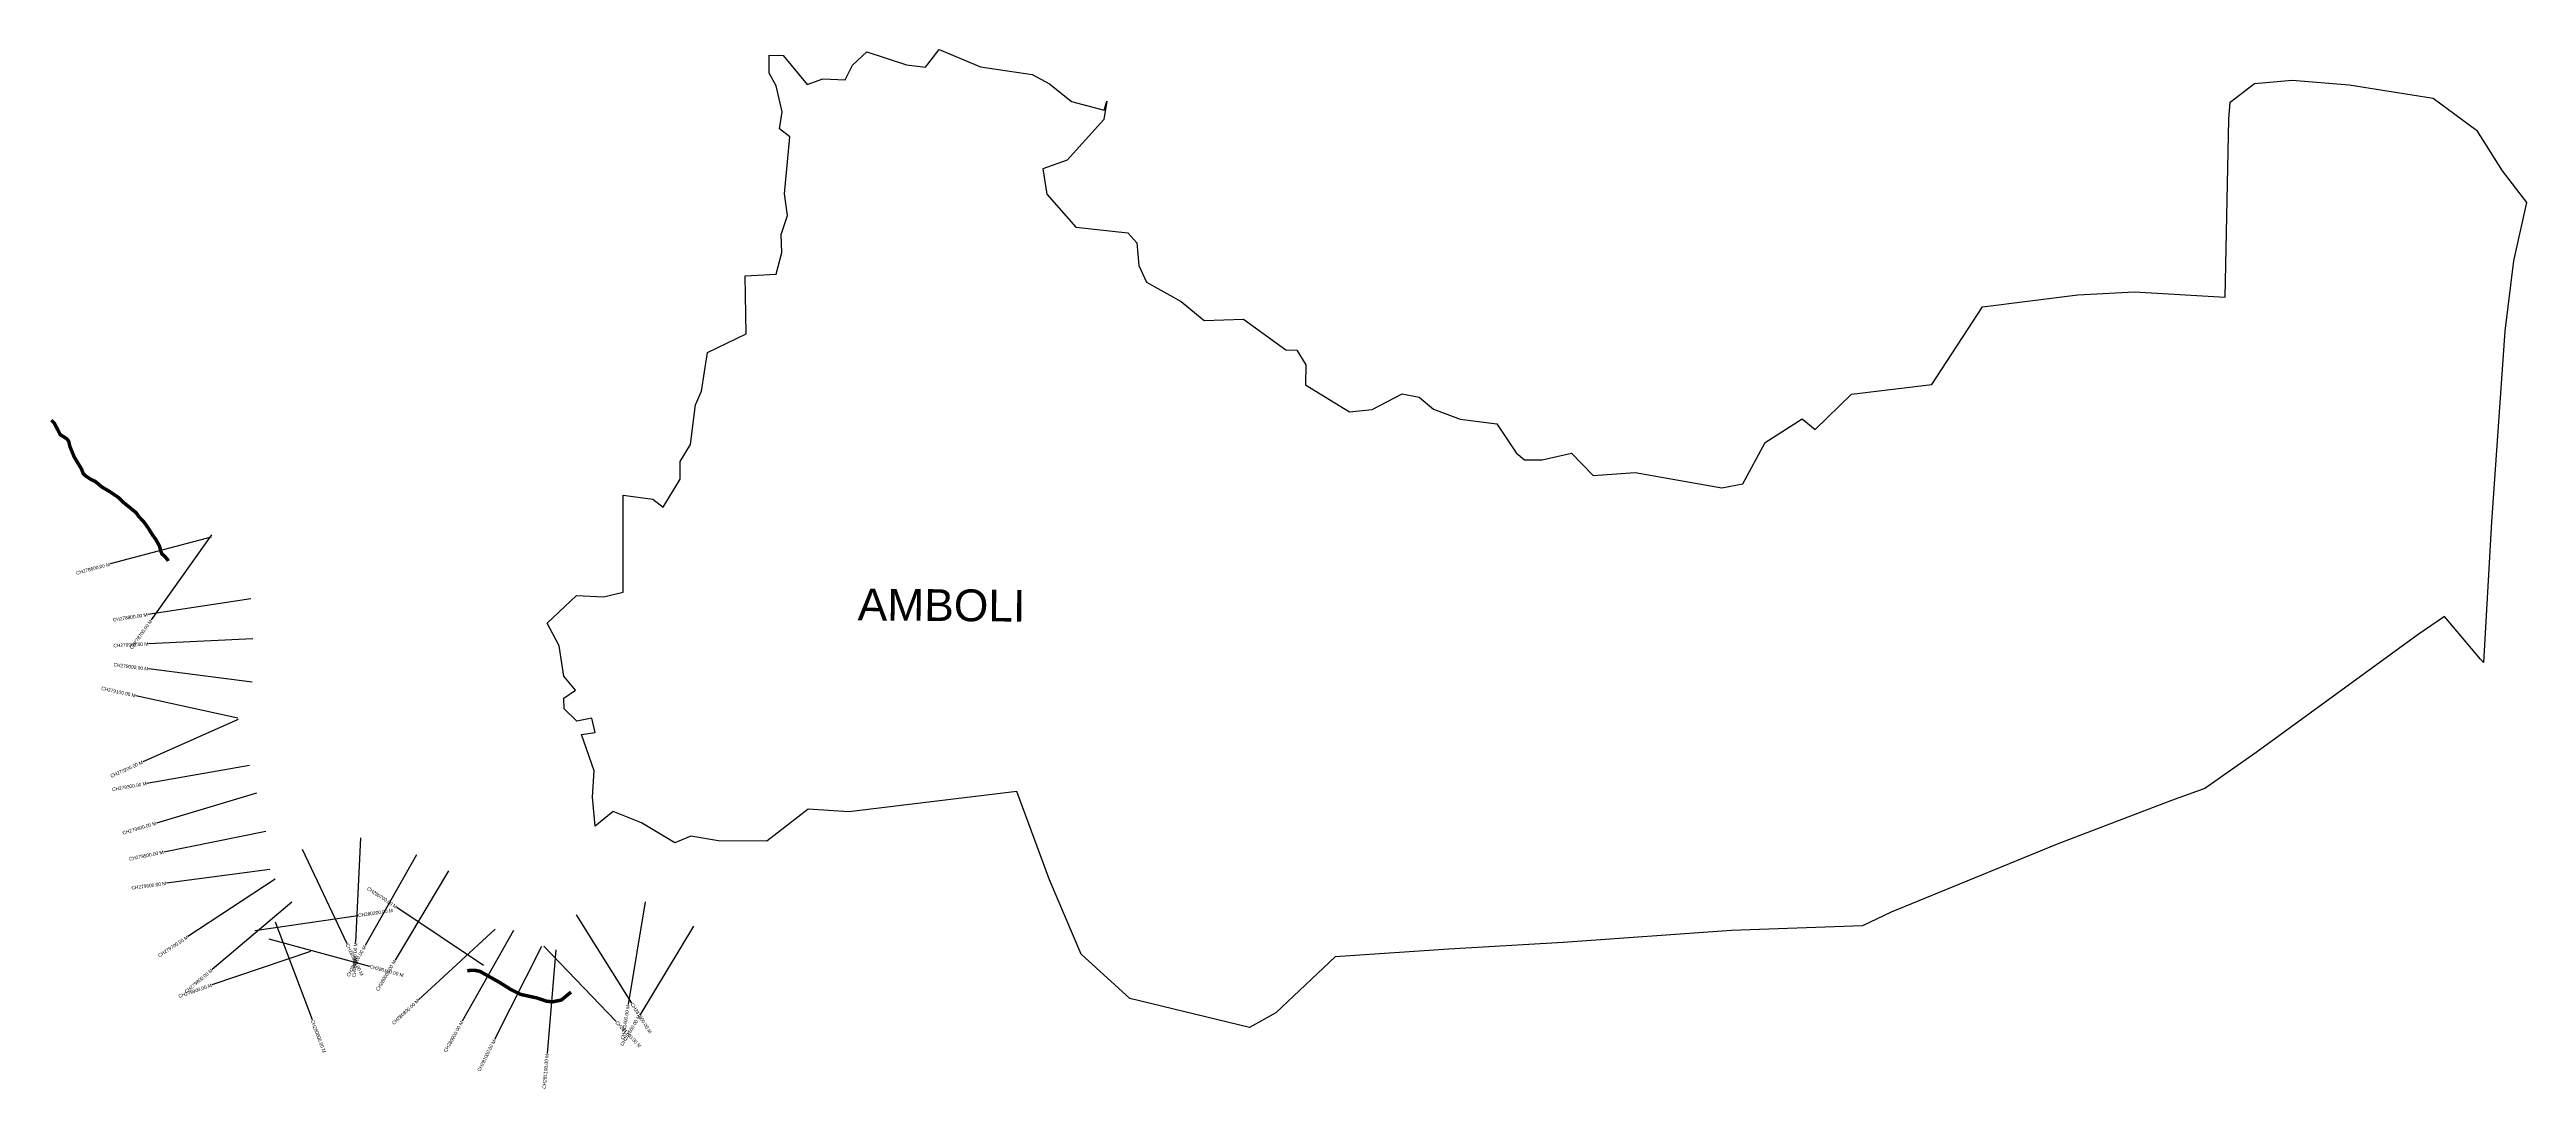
# Model space of a CAD drawing. Header units: feet. Extents: x 284844 to 291970, y 2024202 to 2027190.
import ezdxf
from ezdxf.enums import TextEntityAlignment as Align

# ---------------------------------------------------------------- set-up
doc = ezdxf.new("R2010")
doc.units = ezdxf.units.FT
doc.header["$MEASUREMENT"] = 0
for name, color, linetype in [('CS', 134, 'Continuous'), ('CSMark', 6, 'Continuous'), ('UNPROTECTED', 10, 'Continuous'), ('VILLAGE BOUNDRY', 10, 'Continuous'), ('VILLAGE NAME', 250, 'Continuous')]:
    doc.layers.add(name, color=color, linetype=linetype)

msp = doc.modelspace()

# ---------------------------------------------------------------- linework, layer by layer
at = {"layer": 'CS'}
for p, q in [((285308.1, 2025786.7), (285018.3, 2025709.2)), ((285309.4, 2025792.9), (285136.1, 2025548)), ((285422.7, 2025609.2), (285126.2, 2025563.6)), ((285428.2, 2025494.2), (285128.6, 2025479.2)), ((285426.2, 2025368.6), (285128.7, 2025406.9)), ((285384.8, 2025265.2), (285091.9, 2025330)), ((285386, 2025261.8), (285112.1, 2025139.5)), ((285419.2, 2025129.5), (285123.7, 2025077.6)), ((285438.6, 2025049.2), (285151.1, 2024963.6)), ((285466.1, 2024938.9), (285171.9, 2024880)), ((285738.2, 2024920.6), (285724.1, 2024620.9)), ((285570.5, 2024887.9), (285699.2, 2024616.9)), ((285899, 2024872), (285751.5, 2024610.8)), ((285477.4, 2024830), (285180.1, 2024790.1)), ((285492.5, 2024801.5), (285241.8, 2024636.6)), ((285991.7, 2024826.2), (285837.7, 2024568.8)), ((285541.1, 2024735.5), (285311.8, 2024542)), ((285433.7, 2024653.8), (285730.5, 2024697.5)), ((286092.3, 2024553.1), (285843.1, 2024720.1)), ((286358.2, 2024699.2), (286518.3, 2024445.4)), ((286557.2, 2024736.8), (286508.4, 2024440.8)), ((285474.6, 2024630.7), (285764, 2024551.6)), ((285492.9, 2024678.7), (285598.7, 2024397.9)), ((286125.3, 2024658.5), (285905.2, 2024454.8)), ((286178, 2024654.6), (286030.8, 2024393.1)), ((286696.5, 2024667.1), (286541.4, 2024410.3)), ((285594.7, 2024594.2), (285310.8, 2024497.4)), ((286258.5, 2024608.3), (286123.8, 2024340.2)), ((286265.3, 2024609.1), (286473.1, 2024392.8)), ((286299.9, 2024598.8), (286275, 2024299.8))]:
    msp.add_line(p, q, dxfattribs=at)
at = {"layer": 'UNPROTECTED', "const_width": 10, "flags": 128}
for points in [[(284848.6, 2026123.3), (284857.4, 2026114.3), (284867.3, 2026095.2), (284874.4, 2026081.4), (284886.6, 2026073.7), (284893.5, 2026069.3), (284898.7, 2026062.4), (284901.8, 2026048.6), (284906.4, 2026037), (284910.9, 2026026), (284913.9, 2026018.5), (284921, 2026006.6), (284928.6, 2025993.9), (284935.6, 2025982.3), (284940.8, 2025968.8), (284947.8, 2025962.3), (284962.5, 2025952.6), (284975.2, 2025946.7), (284994.7, 2025930.4), (285015.7, 2025918.1), (285042.3, 2025900.2), (285056.2, 2025886.3), (285071, 2025874.4), (285092.6, 2025856.8), (285100.6, 2025845.3), (285114.7, 2025830.7), (285128, 2025811.8), (285139.8, 2025792.7), (285149.7, 2025779.3), (285159.6, 2025761.2), (285163.6, 2025746.3), (285166.8, 2025738), (285174.6, 2025731.6), (285183.6, 2025721), (285185.2, 2025717.6)], [(286045.4, 2024538.2), (286055.5, 2024539.7), (286066.3, 2024539.7), (286081.6, 2024536.7), (286105.5, 2024523.2), (286138.4, 2024504.7), (286169.7, 2024485), (286199.3, 2024470.2), (286245, 2024460.2), (286274.2, 2024450.4), (286290.9, 2024449), (286316.1, 2024454.1), (286343.7, 2024477)]]:
    msp.add_lwpolyline(points, dxfattribs=at)
at = {"layer": 'VILLAGE BOUNDRY', "color": 3}
msp.add_lwpolyline([(286913.9, 2027173.7), (286954.2, 2027172.8)], dxfattribs=at)
for points in [[(287402.6, 2027190, 0), (287522, 2027140.3, 0), (287670.1, 2027118.2, 0), (287720.4, 2027091.4, 0), (287783.7, 2027040.1, 0), (287877.6, 2027015.8, 0), (287885.5, 2027041.1, 0), (287876.3, 2026988.8, 0), (287771, 2026871.1, 0), (287701.6, 2026846.5, 0), (287713.1, 2026773.7, 0), (287796.5, 2026679.1, 0), (287946.2, 2026662.3, 0), (287971.5, 2026633.6, 0), (287977.3, 2026568, 0), (287999.6, 2026520.2, 0), (288098.7, 2026464.4, 0), (288165.2, 2026409.9, 0), (288278.7, 2026413.7, 0), (288400, 2026325.3, 0), (288432.1, 2026324.5, 0), (288457.9, 2026282.1, 0), (288457.1, 2026224.9, 0), (288583.1, 2026146.8, 0), (288648.7, 2026153.4, 0), (288735, 2026199, 0), (288784.1, 2026189.4, 0), (288825.1, 2026154.8, 0), (288902.2, 2026126.2, 0), (289006.9, 2026113, 0), (289062.5, 2026029.3, 0), (289087, 2026008.6, 0), (289137.7, 2026008.8, 0), (289222.4, 2026028.1, 0), (289284.4, 2025963.7, 0), (289405, 2025972.3, 0), (289655.1, 2025928.3, 0), (289714.7, 2025939.4, 0), (289779.2, 2026059, 0), (289886.1, 2026127.4, 0), (289923.3, 2026096.7, 0), (290027.9, 2026198.2, 0), (290259.1, 2026225.9, 0), (290404.2, 2026449.2, 0), (290678.6, 2026484.3, 0), (290841.7, 2026492.8, 0), (291102.9, 2026477.4, 0), (291112.8, 2026989.7, 0), (291116.7, 2027038.1, 0), (291187.3, 2027092.1, 0), (291295.7, 2027101.3, 0), (291459, 2027088.4, 0), (291700.9, 2027050.1, 0), (291825.4, 2026957.4, 0), (291899.6, 2026840.4, 0), (291969.5, 2026749.8, 0), (291932.3, 2026582, 0), (291907.7, 2026379.3, 0), (291869.3, 2025830.7, 0), (291845.8, 2025425.3, 0), (291837.4, 2025435.1, 0), (291733.6, 2025557.8, 0), (291657.7, 2025506.5, 0), (291192.3, 2025166.4, 0), (291043.8, 2025062.6, 0), (290948.1, 2025028.5, 0), (290618.9, 2024902.4, 0), (290141.7, 2024707, 0), (290059.4, 2024668.1, 0), (289682.4, 2024654, 0), (289198.1, 2024619.4, 0), (288868.8, 2024600.8, 0), (288541.9, 2024578.1, 0), (288372, 2024417.6, 0), (288295.6, 2024375.2, 0), (287951.1, 2024458.3, 0), (287811.5, 2024585.7, 0), (287720.6, 2024800.5, 0), (287626, 2025054.2, 0), (287143.3, 2024995.6, 0), (287026.1, 2025003.5, 0), (286907.2, 2024911.4, 0), (286767.8, 2024912.2, 0), (286688.6, 2024925.9, 0), (286642.1, 2024906.4, 0), (286546.7, 2024964.1, 0), (286464.8, 2024997.1, 0), (286413, 2024954.3, 0), (286405.6, 2025038, 0), (286410.1, 2025113.6, 0), (286373.7, 2025218, 0), (286413.6, 2025224.1, 0), (286403.7, 2025265.3, 0), (286360.7, 2025256.8, 0), (286324.3, 2025292.3, 0), (286323.5, 2025322.5, 0), (286356.6, 2025346.2, 0), (286323, 2025386.5, 0), (286310.1, 2025473.3, 0), (286275.4, 2025539, 0), (286359.8, 2025618.8, 0), (286437.2, 2025614.9, 0), (286494.3, 2025628.2, 0), (286493.4, 2025907.4, 0), (286578.8, 2025895.9, 0), (286609.3, 2025872.6, 0), (286658, 2025953.3, 0), (286657.8, 2026003.9, 0), (286687.2, 2026053.2, 0), (286702.2, 2026167.5, 0), (286719.1, 2026206.2, 0), (286736.3, 2026317.6, 0), (286847.5, 2026371.4, 0), (286845.1, 2026538.3, 0), (286933.6, 2026543.3, 0), (286950.8, 2026605.9, 0), (286948.7, 2026657.8, 0), (286966.9, 2026712.3, 0), (286958, 2026774.6, 0), (286973, 2026938.5, 0), (286943.4, 2026961.3, 0), (286951, 2027010.5, 0), (286934, 2027085, 0), (286913.7, 2027122.2, 0), (286913.9, 2027173.7, 0)], [(286954.2, 2027172.8, 0), (287023.1, 2027089.5, 0), (287068.2, 2027106, 0), (287132.9, 2027102.7, 0), (287153.2, 2027144.6, 0), (287195.1, 2027183.1, 0), (287308.5, 2027146.2, 0), (287363.3, 2027139.5, 0), (287402.6, 2027190, 0), (287402.6, 2027190, 0)]]:
    msp.add_polyline3d(points, dxfattribs=at)

# ---------------------------------------------------------------- texts
at = {"layer": 'CSMark'}
for s, rotation, p in [('CH278600.00 M', 14.98388, (285017.3, 2025708.9)), ('CH278800.00 M', 8.73623, (285125.2, 2025563.5)), ('CH278900.00 M', 2.86567, (285127.6, 2025479.2)), ('CH278700.00 M', 54.71953, (285135.5, 2025547.2)), ('CH279000.00 M', 352.67046, (285127.7, 2025407)), ('CH279100.00 M', 347.52688, (285090.9, 2025330.2)), ('CH279200.00 M', 24.05542, (285111.2, 2025139.1)), ('CH279300.00 M', 9.97671, (285122.7, 2025077.4)), ('CH279400.00 M', 16.57476, (285150.1, 2024963.3)), ('CH279500.00 M', 11.31489, (285171, 2024879.9)), ('CH279600.00 M', 7.63984, (285179.1, 2024790)), ('CH280700.00 M', 326.16154, (285842.2, 2024720.7)), ('CH279700.00 M', 33.32809, (285241, 2024636.1)), ('CH280500.00 M', 60.54943, (285751, 2024609.9)), ('CH280400.00 M', 87.30909, (285724.1, 2024619.9)), ('CH280600.00 M', 59.11613, (285837.2, 2024567.9)), ('CH279900.00 M', 18.83825, (285309.8, 2024497.1)), ('CH279800.00 M', 40.15377, (285311, 2024541.4)), ('CH280800.00 M', 42.78257, (285904.4, 2024454.1)), ('CH281400.00 M', 80.64414, (286508.2, 2024439.8)), ('CH280900.00 M', 60.62933, (286030.3, 2024392.3)), ('CH281500.00 M', 58.872, (286540.9, 2024409.5)), ('CH281000.00 M', 63.31173, (286123.3, 2024339.3)), ('CH281100.00 M', 85.2377, (286274.9, 2024298.9))]:
    msp.add_text(s, height=10, rotation=rotation, dxfattribs=at).set_placement(p, align=Align.MIDDLE_RIGHT)
for s, rotation, p in [('CH280200.00 M', 8.36601, (285731.5, 2024697.6)), ('CH280300.00 M', 295.39811, (285699.6, 2024616)), ('CH280100.00 M', 344.70874, (285764.9, 2024551.3)), ('CH281300.00 M', 302.24688, (286518.8, 2024444.6)), ('CH280000.00 M', 290.64317, (285599, 2024397)), ('CH281200.00 M', 313.84844, (286473.8, 2024392.1))]:
    msp.add_text(s, height=10, rotation=rotation, dxfattribs=at).set_placement(p, align=Align.MIDDLE_LEFT)
at = {"layer": 'VILLAGE NAME', "insert": (287168.8, 2025638.4), "char_height": 91.425, "attachment_point": 1, "rotation": 359.54421}
msp.add_mtext_dynamic_manual_height_columns('{\\fArial|b0|i0|c0|p34;AMBOLI}', width=1311.451, gutter_width=457.1, heights=[0], dxfattribs=at)

doc.saveas('drawing.dxf')
